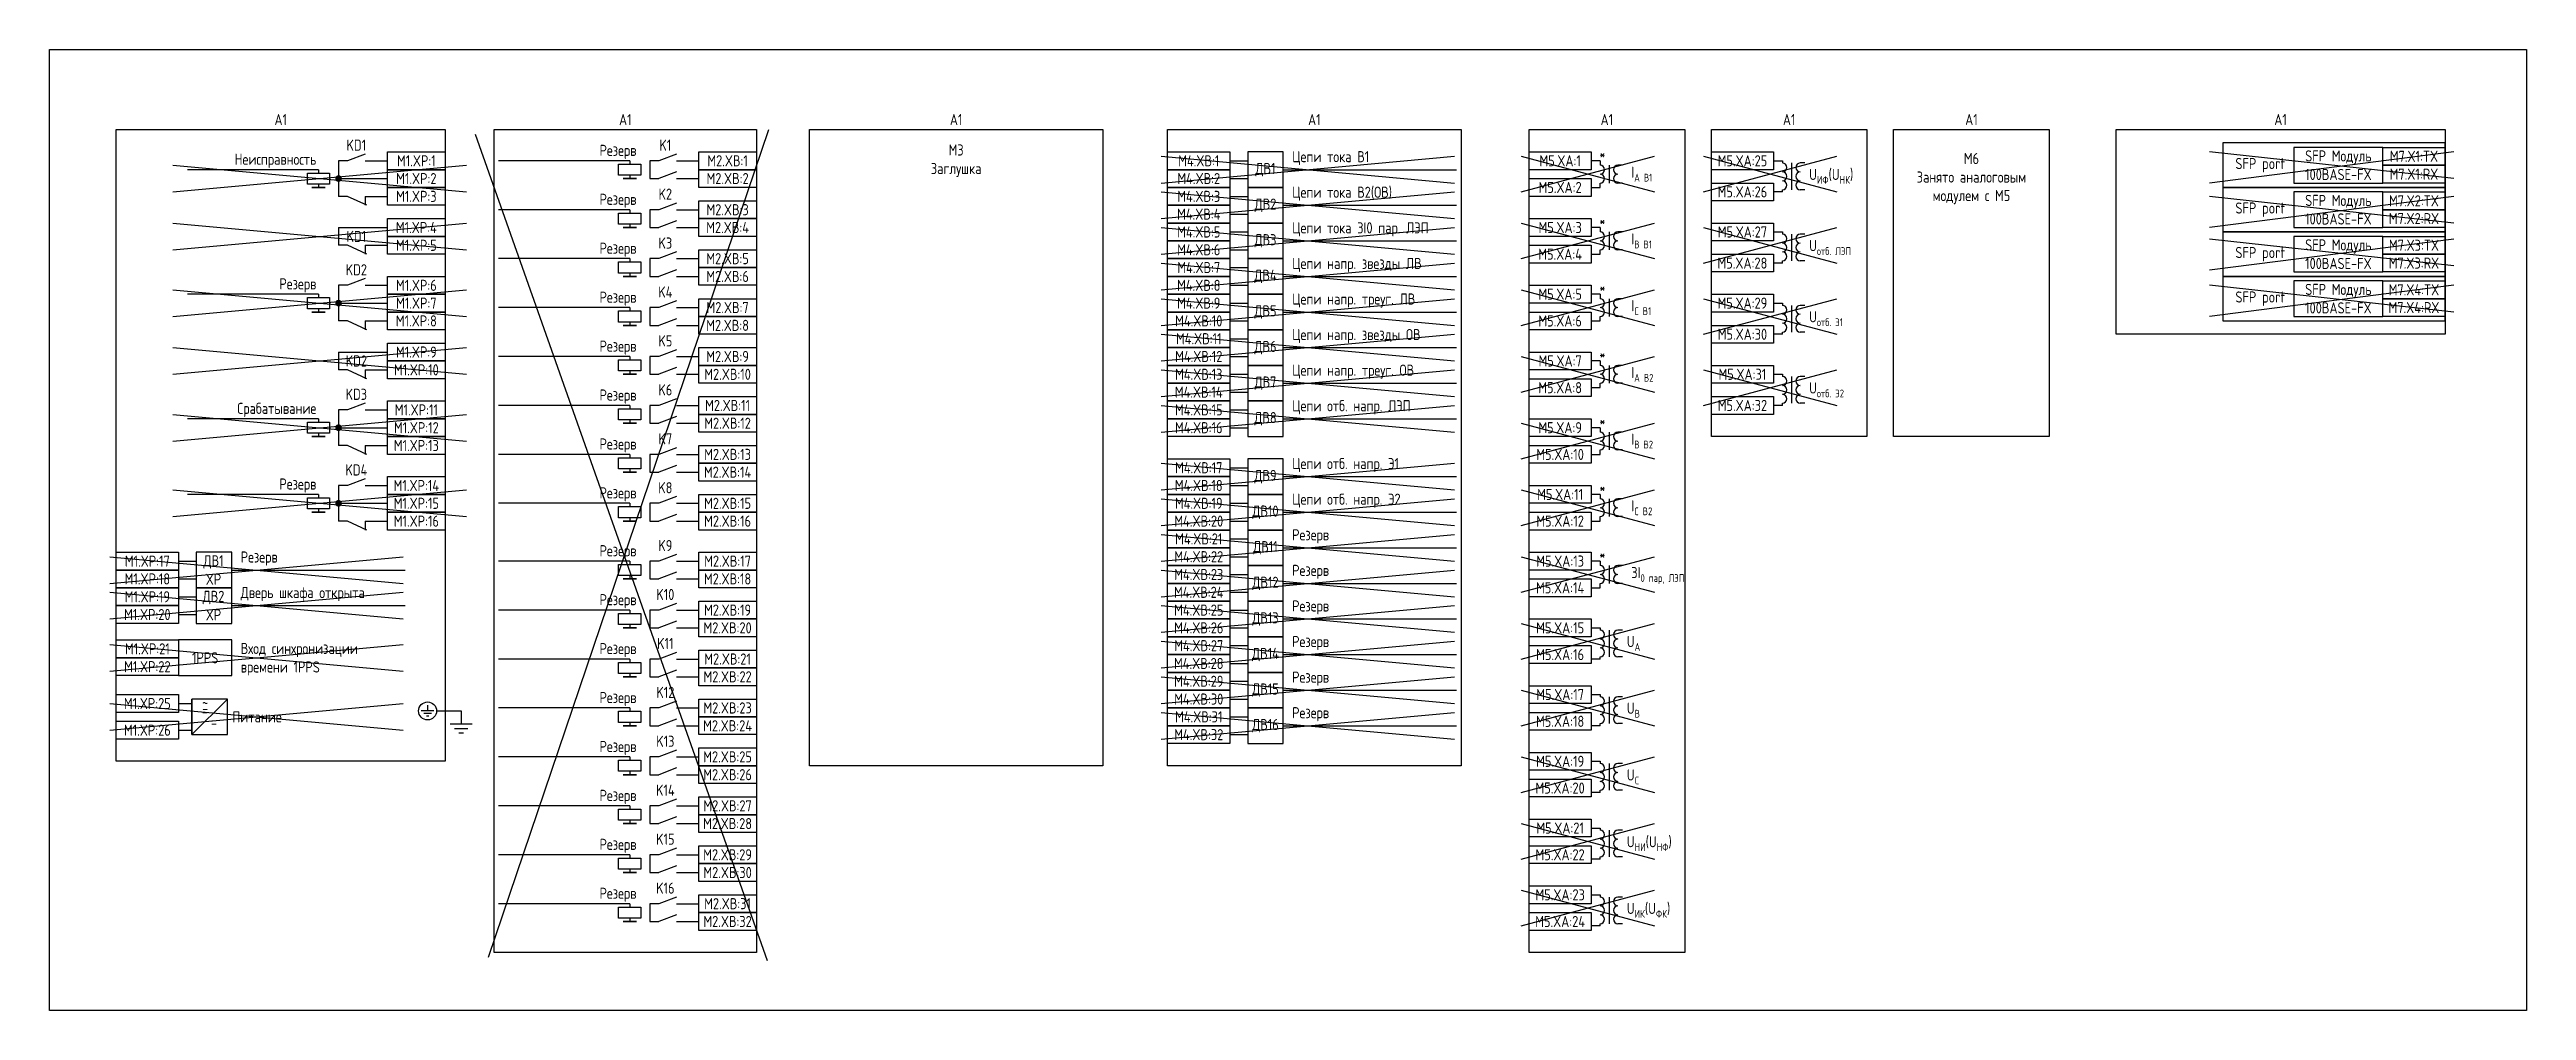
# Model space of a CAD drawing. Header units: millimetres. Extents: x -840 to 1557, y 0 to 584.
# Drawn here: x 19 to 576, y 368 to 584 of the extents above; entities that cross this region are included whole.
import ezdxf

# ---------------------------------------------------------------- set-up
doc = ezdxf.new("R2010")
doc.units = ezdxf.units.MM
doc.styles.add('Gost_type_A', font='GOST_A.TTF')

msp = doc.modelspace()

# ---------------------------------------------------------------- texts
at = {"char_height": 2.5, "style": 'Gost_type_A'}
for s, insert, width, attachment_point, line_spacing_factor in [('A1', (71.25, 567), 74.0002, 8, 0.9), ('A1', (148.75, 567), 59, 8, 0.9), ('A1', (223.15, 567), 66, 8, 0.9), ('A1', (303.72, 567), 66, 8, 0.9), ('A1', (369.5, 567), 35, 8, 0.9), ('A1', (410.5, 567), 35, 8, 0.9), ('A1', (451.5, 567), 35, 8, 0.9), ('A1', (521.02, 567), 74.0002, 8, 0.9), ('Неисправность', (79.25, 559), 37, 6, 0.8), ('Резерв', (79.25, 531), 37, 6, 0.8), ('Срабатывание', (79.25, 503), 37, 6, 0.8), ('Резерв', (79.25, 486), 37, 6, 0.8)]:
    msp.add_mtext(s, dxfattribs=dict(at, insert=insert, width=width, attachment_point=attachment_point, line_spacing_factor=line_spacing_factor))
for s, insert, width, attachment_point in [('KD1', (88.25, 562.5), 8, 5), ('K1', (157.75, 562.5), 5, 5), ('M3\\PЗаглушка', (223.15, 559), 66, 5), ('M1.XP:1', (101.75, 559), 13, 5), ('Резерв', (151.25, 561), 31.0015, 6), ('M2.XВ:1', (171.75, 559), 13, 5), ('M4.XВ:1', (277.72, 559), 14, 5), ('ДВ1', (292.72, 557), 7.9998, 5), ('Цепи тока В1', (298.72, 558), 27.8465, 7), ('M5.XA:1', (359, 559), 14, 5), ('*', (368.5, 560.5), 3, 5), ('\\A1;I{\\H0.7x;\\S^ A В1;}', (375, 556), 8, 4), ('M5.XA:25', (400, 559), 14, 5), ('\\A1;U{\\H0.7x;\\S^ ИФ;\\H1.42857x;(U\\H0.7x;\\S^ НК;\\H1.42857x;)}', (415, 555.5), 12, 4), ('M6\\PЗанято аналоговым модулем с М5', (451.5, 555), 35, 5), ('SFP port', (522.02, 558), 20, 6), ('SFP Mодуль 100BASE-FX', (534.02, 558), 19.9998, 5), ('M7.X1:RX', (551.02, 556), 14, 5), ('M7.X1:TX', (551.02, 560), 14, 5), ('M1.XP:3', (101.75, 551), 13, 5), ('M1.XP:2', (101.75, 555), 13, 5), ('Резерв', (151.25, 550), 31.0015, 6), ('K2', (157.75, 551.5), 5, 5), ('M2.XВ:2', (171.75, 555), 13, 5), ('M4.XВ:3', (277.72, 551), 14, 5), ('M4.XВ:2', (277.72, 555), 14, 5), ('Цепи тока В2(ОВ)', (298.72, 550), 27.8465, 7), ('M5.XA:2', (358.99, 553), 14.018, 5), ('M5.XA:26', (399.99, 552), 14.018, 5), ('M2.XВ:3', (171.75, 548), 13, 5), ('M4.XВ:4', (277.72, 547), 14, 5), ('ДВ2', (292.72, 549), 7.9998, 5), ('SFP port', (522.02, 548), 20, 6), ('SFP Mодуль 100BASE-FX', (534.02, 548), 19.9998, 5), ('M7.X2:RX', (551.02, 546), 14, 5), ('M7.X2:TX', (551.02, 550), 14, 5), ('KD1', (88.25, 542), 8, 5), ('M1.XP:4', (101.75, 544), 13, 5), ('M1.XP:5', (101.75, 540), 13, 5), ('Резерв', (151.25, 539), 31.0015, 6), ('K3', (157.75, 540.5), 5, 5), ('M2.XВ:4', (171.75, 544), 13, 5), ('M4.XВ:5', (277.72, 543), 14, 5), ('ДВ3', (292.72, 541), 7.9998, 5), ('Цепи тока 3I0 пар. ЛЭП', (298.72, 542), 31.722, 7), ('M5.XA:3', (359, 544), 14, 5), ('*', (368.5, 545.5), 3, 5), ('\\A1;I{\\H0.7x;\\S^ В B1;}', (375, 541), 8, 4), ('M5.XA:27', (399.99, 543), 14.018, 5), ('\\A1;U{\\H0.7x;\\S^ отб. ЛЭП;}', (415, 539.5), 12, 4), ('SFP Mодуль 100BASE-FX', (534.02, 538), 19.9998, 5), ('M7.X3:TX', (551.02, 540), 14, 5), ('KD2', (88.25, 534.5), 8, 5), ('M2.XВ:5', (171.75, 537), 13, 5), ('M4.XВ:6', (277.72, 539), 14, 5), ('M4.XВ:7', (277.72, 535), 14, 5), ('Цепи напр. звезды ЛВ', (298.72, 534), 27.8465, 7), ('M5.XA:4', (358.99, 537.99), 14.018, 5), ('M5.XA:28', (399.99, 536), 14.018, 5), ('SFP port', (522.02, 538), 20, 6), ('M7.X3:RX', (551.02, 536), 14, 5), ('M1.XP:6', (101.75, 531), 13, 5), ('Резерв', (151.25, 528), 31.0015, 6), ('K4', (157.75, 529.5), 5, 5), ('M2.XВ:6', (171.75, 533), 13, 5), ('M4.XВ:8', (277.72, 531), 14, 5), ('ДВ4', (292.72, 533), 7.9998, 5), ('M5.XA:5', (359, 529), 14, 5), ('*', (368.5, 530.5), 3, 5), ('SFP port', (522.02, 528), 20, 6), ('SFP Mодуль 100BASE-FX', (534.02, 528), 19.9998, 5), ('M7.X4:TX', (551.02, 530), 14, 5), ('M1.XP:8', (101.75, 523), 13, 5), ('M1.XP:7', (101.75, 527), 13, 5), ('M2.XВ:7', (171.75, 526), 13, 5), ('M4.XВ:10', (277.72, 523), 14, 5), ('M4.XВ:9', (277.72, 527), 14, 5), ('ДВ5', (292.72, 525), 7.9998, 5), ('Цепи напр. треуг. ЛВ', (298.72, 526), 27.8465, 7), ('M5.XA:6', (358.99, 522.99), 14.018, 5), ('\\A1;I{\\H0.7x;\\S^ C B1;}', (375, 526), 8, 4), ('M5.XA:29', (399.99, 527), 14.018, 5), ('\\A1;U{\\H0.7x;\\S^ отб. Э1;}', (415, 523.5), 12, 4), ('M7.X4:RX', (551.02, 526), 14, 5), ('Резерв', (151.25, 517), 31.0015, 6), ('K5', (157.75, 518.5), 5, 5), ('M2.XВ:8', (171.75, 522), 13, 5), ('M4.XВ:11', (277.72, 519), 14, 5), ('ДВ6', (292.72, 517), 7.9998, 5), ('Цепи напр. звезды ОВ', (298.72, 518), 27.8465, 7), ('M5.XA:30', (399.99, 520), 14.018, 5), ('KD2', (88.25, 514), 8, 5), ('M1.XP:10', (101.75, 512), 13, 5), ('M1.XP:9', (101.75, 516), 13, 5), ('M2.XВ:9', (171.75, 515), 13, 5), ('M4.XВ:12', (277.72, 515), 14, 5), ('Цепи напр. треуг. ОВ', (298.72, 510), 27.8465, 7), ('M5.XA:7', (359, 514), 14, 5), ('*', (368.5, 515.5), 3, 5), ('\\A1;I{\\H0.7x;\\S^ A B2;}', (375, 511), 8, 4), ('KD3', (88.25, 506.5), 8, 5), ('Резерв', (151.25, 506), 31.0015, 6), ('K6', (157.75, 507.5), 5, 5), ('M2.XВ:10', (171.75, 511), 13, 5), ('M4.XВ:14', (277.72, 507), 14, 5), ('M4.XВ:13', (277.72, 511), 14, 5), ('ДВ7', (292.72, 509), 7.9998, 5), ('M5.XA:8', (358.99, 507.99), 14.018, 5), ('M5.XA:31', (399.99, 511), 14.018, 5), ('\\A1;U{\\H0.7x;\\S^ отб. Э2;}', (415, 507.5), 12, 4), ('M1.XP:11', (101.75, 503), 13, 5), ('M2.XВ:11', (171.75, 504), 13, 5), ('M4.XВ:15', (277.72, 503), 14, 5), ('ДВ8', (292.72, 501), 7.9998, 5), ('Цепи отб. напр. ЛЭП', (298.72, 502), 27.8465, 7), ('M5.XA:32', (399.99, 504), 14.018, 5), ('M1.XP:13', (101.75, 495), 13, 5), ('M1.XP:12', (101.75, 499), 13, 5), ('Резерв', (151.25, 495), 31.0015, 6), ('K7', (157.75, 496.5), 5, 5), ('M2.XВ:12', (171.75, 500), 13, 5), ('M4.XВ:16', (277.72, 499), 14, 5), ('M5.XA:9', (359, 499), 14, 5), ('*', (368.5, 500.5), 3, 5), ('\\A1;I{\\H0.7x;\\S^ В B2;}', (375, 496), 8, 4), ('KD4', (88.25, 489.5), 8, 5), ('M2.XВ:14', (171.75, 489), 13, 5), ('M2.XВ:13', (171.75, 493), 13, 5), ('M4.XВ:17', (277.72, 490), 14, 5), ('Цепи отб. напр. Э1', (298.72, 489), 27.8465, 7), ('M5.XA:10', (358.99, 492.99), 14.018, 5), ('M1.XP:14', (101.75, 486), 13, 5), ('Резерв', (151.25, 484), 31.0015, 6), ('K8', (157.75, 485.5), 5, 5), ('M4.XВ:18', (277.72, 486), 14, 5), ('ДВ9', (292.72, 488), 7.9998, 5), ('M5.XA:11', (359, 484), 14, 5), ('*', (368.5, 485.5), 3, 5), ('M1.XP:15', (101.75, 482), 13, 5), ('M1.XP:16', (101.75, 478), 13, 5), ('M2.XВ:15', (171.75, 482), 13, 5), ('M2.XВ:16', (171.75, 478), 13, 5), ('M4.XВ:20', (277.72, 478), 14, 5), ('M4.XВ:19', (277.72, 482), 14, 5), ('ДВ10', (292.72, 480), 7.9998, 5), ('Цепи отб. напр. Э2', (298.72, 481), 27.8465, 7), ('M5.XA:12', (358.99, 478), 14.018, 5), ('\\A1;I{\\H0.7x;\\S^ C B2;}', (375, 481), 8, 4), ('K9', (157.75, 472.5), 5, 5), ('M4.XВ:21', (277.72, 474), 14, 5), ('Резерв', (298.72, 473), 27.8465, 7), ('M1.XP:17', (41.25, 469), 14, 5), ('ДВ1 XP', (56.13, 467), 7.7588, 5), ('Резерв', (62.25, 468), 37, 7), ('Резерв', (151.25, 471), 31.0015, 6), ('M2.XВ:17', (171.75, 469), 13, 5), ('M4.XВ:22', (277.72, 470), 14, 5), ('ДВ11', (292.72, 472), 7.9998, 5), ('Резерв', (298.72, 465), 27.8465, 7), ('M5.XA:13', (359, 469.01), 14, 5), ('*', (368.5, 470.5), 3, 5), ('M1.XP:18', (41.25, 465), 14, 5), ('Дверь шкафа открыта', (62.25, 460), 37, 7), ('K10', (157.75, 461.5), 5, 5), ('M2.XВ:18', (171.75, 465), 13, 5), ('M4.XВ:24', (277.72, 462), 14, 5), ('M4.XВ:23', (277.72, 466), 14, 5), ('ДВ12', (292.72, 464), 7.9998, 5), ('M5.XA:14', (358.99, 463), 14.018, 5), ('\\A1;3I{\\H0.7x;\\S^ 0 пар, ЛЭП;}', (375, 466), 8, 4), ('M1.XP:20', (41.25, 457), 14, 5), ('M1.XP:19', (41.25, 461), 14, 5), ('ДВ2 XP', (56.13, 459), 7.7588, 5), ('Резерв', (151.25, 460), 31.0015, 6), ('M2.XВ:19', (171.75, 458), 13, 5), ('M4.XВ:25', (277.72, 458), 14, 5), ('ДВ13', (292.72, 456), 7.9998, 5), ('Резерв', (298.72, 457), 27.8465, 7), ('K11', (157.75, 450.5), 5, 5), ('M2.XВ:20', (171.75, 454), 13, 5), ('M4.XВ:26', (277.72, 454), 14, 5), ('M4.XВ:27', (277.72, 450), 14, 5), ('Резерв', (298.72, 449), 27.8465, 7), ('M5.XA:15', (359, 454), 14, 5), ('\\A1;U{\\H0.7x;\\S^ A;}', (374, 450.5), 12, 4), ('M1.XP:22', (41.25, 445.28), 14, 5), ('M1.XP:21', (41.25, 449.28), 14, 5), ('1PPS', (54.25, 447.28), 12, 5), ('Вход синхронизации\\Pвремени 1PPS', (62.25, 443.28), 35.9749, 7), ('Резерв', (151.25, 449), 31.0015, 6), ('M2.XВ:21', (171.75, 447), 13, 5), ('M4.XВ:28', (277.72, 446), 14, 5), ('ДВ14', (292.72, 448), 7.9998, 5), ('M5.XA:16', (358.99, 447.99), 14.018, 5), ('K12', (157.75, 439.5), 5, 5), ('M2.XВ:22', (171.75, 443), 13, 5), ('M4.XВ:29', (277.72, 442), 14, 5), ('ДВ15', (292.72, 440), 7.9998, 5), ('Резерв', (298.72, 441), 27.8465, 7), ('M5.XA:17', (359, 439), 14, 5), ('M1.XP:25', (41.25, 437), 13.9956, 5), ('~', (54.25, 437.03), 2.7, 5), ('=', (54.25, 435.53), 6, 5), ('Питание', (65.92, 433.99), 11.3452, 5), ('Резерв', (151.25, 438), 31.0015, 6), ('M2.XВ:23', (171.75, 436), 13, 5), ('M4.XВ:30', (277.72, 438), 14, 5), ('M4.XВ:31', (277.72, 434), 14, 5), ('Резерв', (298.72, 433), 27.8465, 7), ('\\A1;U{\\H0.7x;\\S^ B;}', (374, 435.5), 12, 4), ('M1.XP:26', (41.25, 431), 13.9956, 5), ('=', (56.25, 433), 6, 5), ('K13', (157.75, 428.5), 5, 5), ('M2.XВ:24', (171.75, 432), 13, 5), ('M4.XВ:32', (277.72, 430), 14, 5), ('ДВ16', (292.72, 432), 7.9998, 5), ('M5.XA:18', (358.99, 432.99), 14.018, 5), ('Резерв', (151.25, 427), 31.0015, 6), ('M2.XВ:25', (171.75, 425), 13, 5), ('M5.XA:19', (359, 424), 14, 5), ('K14', (157.75, 417.5), 5, 5), ('M2.XВ:26', (171.75, 421), 13, 5), ('M5.XA:20', (358.99, 417.99), 14.018, 5), ('\\A1;U{\\H0.7x;\\S^ C;}', (374, 420.5), 12, 4), ('Резерв', (151.25, 416), 31.0015, 6), ('M2.XВ:27', (171.75, 414), 13, 5), ('K15', (157.75, 406.5), 5, 5), ('M2.XВ:28', (171.75, 410), 13, 5), ('M5.XA:21', (359, 409), 14, 5), ('\\A1;U{\\H0.7x;\\S^ НИ;}(U{\\H0.7x;\\S^ НФ;})', (374, 405.5), 12, 4), ('Резерв', (151.25, 405), 31.0015, 6), ('M2.XВ:29', (171.75, 403), 13, 5), ('M5.XA:22', (358.99, 403), 14.018, 5), ('Резерв', (151.25, 394), 31.0015, 6), ('K16', (157.75, 395.5), 5, 5), ('M2.XВ:30', (171.75, 399), 13, 5), ('M2.XВ:31', (171.75, 392), 13, 5), ('M5.XA:23', (359, 394), 14, 5), ('\\A1;U{\\H0.7x;\\S^ ИК;\\H1.42857x;(U\\H0.7x;\\S^ ФК;\\H1.42857x;)}', (374, 390.5), 12, 4), ('M2.XВ:32', (171.75, 388), 13, 5), ('M5.XA:24', (358.99, 387.99), 14.018, 5)]:
    msp.add_mtext(s, dxfattribs=dict(at, insert=insert, width=width, attachment_point=attachment_point))

# ---------------------------------------------------------------- blocks, each defined once
blk = doc.blocks.new('POINT')
at = {"const_width": 0.75}
blk.add_lwpolyline([(-0.375, 0, 1), (0.375, 0, 1)], format="xyb", close=True, dxfattribs=at)

# ---------------------------------------------------------------- linework, layer by layer
at = {"color": 114, "true_color": 0x139b48}
for p, q in [((115, 565), (180.68, 379.24)), ((118, 380), (181, 566)), ((47, 545), (113, 539)), ((47, 539), (113, 545)), ((47, 530), (113, 524)), ((47, 524), (113, 530)), ((47, 517), (113, 511)), ((47, 511), (113, 517)), ((269.25, 475), (335.25, 469)), ((269.25, 469), (335.25, 475)), ((32.78, 470), (98.78, 464)), ((32.78, 464), (98.78, 470)), ((269.25, 467), (335.25, 461)), ((269.25, 461), (335.25, 467)), ((269.25, 459), (335.25, 453)), ((269.25, 453), (335.25, 459)), ((32.78, 450.28), (98.78, 444.28)), ((32.78, 444.28), (98.78, 450.28)), ((269.25, 451), (335.25, 445)), ((269.25, 445), (335.25, 451)), ((269.25, 443), (335.25, 437)), ((269.25, 437), (335.25, 443)), ((269.25, 435), (335.25, 429)), ((269.25, 429), (335.25, 435))]:
    msp.add_line(p, q, dxfattribs=at)
at = {"color": 6}
for p, q in [((47, 558), (113, 552)), ((47, 552), (113, 558)), ((269.25, 560), (335.25, 554)), ((269.25, 554), (335.25, 560)), ((350.25, 560), (380.25, 552)), ((350.25, 552), (380.25, 560)), ((391.25, 560), (421.25, 552)), ((391.25, 552), (421.25, 560)), ((560, 561), (505, 554)), ((560, 555), (505, 561)), ((269.25, 552), (335.25, 546)), ((269.25, 546), (335.25, 552)), ((560, 551), (505, 544)), ((560, 545), (505, 551)), ((269.25, 544), (335.25, 538)), ((269.25, 538), (335.25, 544)), ((350.25, 545), (380.25, 537)), ((350.25, 537), (380.25, 545)), ((391.25, 544), (421.25, 536)), ((391.25, 536), (421.25, 544)), ((560, 541.38), (505, 534.38)), ((560, 535.38), (505, 541.38)), ((269.25, 536), (335.25, 530)), ((269.25, 530), (335.25, 536)), ((350.25, 530), (380.25, 522)), ((350.25, 522), (380.25, 530)), ((560, 531), (505, 524)), ((560, 525), (505, 531)), ((269.25, 528), (335.25, 522)), ((269.25, 522), (335.25, 528)), ((391.25, 528), (421.25, 520)), ((391.25, 520), (421.25, 528)), ((269.25, 520), (335.25, 514)), ((269.25, 514), (335.25, 520)), ((350.25, 515), (380.25, 507)), ((350.25, 507), (380.25, 515)), ((269.25, 512), (335.25, 506)), ((269.25, 506), (335.25, 512)), ((391.25, 512), (421.25, 504)), ((391.25, 504), (421.25, 512)), ((47, 502), (113, 496)), ((47, 496), (113, 502)), ((269.25, 504), (335.25, 498)), ((269.25, 498), (335.25, 504)), ((350.25, 500), (380.25, 492)), ((350.25, 492), (380.25, 500)), ((269.25, 491), (335.25, 485)), ((269.25, 485), (335.25, 491)), ((47, 485), (113, 479)), ((47, 479), (113, 485)), ((350.25, 485), (380.25, 477)), ((350.25, 477), (380.25, 485)), ((269.25, 483), (335.25, 477)), ((269.25, 477), (335.25, 483)), ((350.25, 470), (380.25, 462)), ((350.25, 462), (380.25, 470)), ((32.78, 462), (98.78, 456)), ((32.78, 456), (98.78, 462)), ((350.25, 455), (380.25, 447)), ((350.25, 447), (380.25, 455)), ((32.78, 437), (98.78, 431)), ((32.78, 431), (98.78, 437)), ((350.25, 440), (380.25, 432)), ((350.25, 432), (380.25, 440)), ((350.25, 425), (380.25, 417)), ((350.25, 417), (380.25, 425)), ((350.25, 410), (380.25, 402)), ((350.25, 402), (380.25, 410)), ((350.25, 395), (380.25, 387)), ((350.25, 387), (380.25, 395))]:
    msp.add_line(p, q, dxfattribs=at)
at = {"ltscale": 1.08}
for p, q in [((86.25, 559), (84.25, 559)), ((84.25, 559), (84.25, 551)), ((90.25, 559), (95.25, 559)), ((156.25, 559), (154.25, 559)), ((154.25, 559), (154.25, 555)), ((160.25, 559), (165.25, 559)), ((84.25, 555), (95.25, 555)), ((154.25, 555), (156.25, 555)), ((160.25, 555), (165.25, 555)), ((86.25, 551), (84.25, 551)), ((90.25, 551), (95.25, 551)), ((156.25, 548), (154.25, 548)), ((154.25, 548), (154.25, 544)), ((160.25, 548), (165.25, 548)), ((84.25, 544), (95.25, 544)), ((154.25, 544), (156.25, 544)), ((160.25, 544), (165.25, 544)), ((86.25, 540), (84.25, 540)), ((90.25, 540), (95.25, 540)), ((156.25, 537), (154.25, 537)), ((154.25, 537), (154.25, 533)), ((160.25, 537), (165.25, 537)), ((86.25, 531), (84.25, 531)), ((84.25, 531), (84.25, 523)), ((90.25, 531), (95.25, 531)), ((154.25, 533), (156.25, 533)), ((160.25, 533), (165.25, 533)), ((84.25, 527), (95.25, 527)), ((156.25, 526), (154.25, 526)), ((154.25, 526), (154.25, 522)), ((160.25, 526), (165.25, 526)), ((86.25, 523), (84.25, 523)), ((90.25, 523), (95.25, 523)), ((154.25, 522), (156.25, 522)), ((160.25, 522), (165.25, 522)), ((84.25, 516), (95.25, 516)), ((156.25, 515), (154.25, 515)), ((154.25, 515), (154.25, 511)), ((160.25, 515), (165.25, 515)), ((86.25, 512), (84.25, 512)), ((90.25, 512), (95.25, 512)), ((154.25, 511), (156.25, 511)), ((160.25, 511), (165.25, 511)), ((86.25, 503), (84.25, 503)), ((84.25, 503), (84.25, 495)), ((90.25, 503), (95.25, 503)), ((156.25, 504), (154.25, 504)), ((154.25, 504), (154.25, 500)), ((160.25, 504), (165.25, 504)), ((84.25, 499), (95.25, 499)), ((154.25, 500), (156.25, 500)), ((160.25, 500), (165.25, 500)), ((86.25, 495), (84.25, 495)), ((90.25, 495), (95.25, 495)), ((156.25, 493), (154.25, 493)), ((154.25, 493), (154.25, 489)), ((160.25, 493), (165.25, 493)), ((86.25, 486), (84.25, 486)), ((84.25, 486), (84.25, 478)), ((90.25, 486), (95.25, 486)), ((154.25, 489), (156.25, 489)), ((160.25, 489), (165.25, 489)), ((84.25, 482), (95.25, 482)), ((156.25, 482), (154.25, 482)), ((154.25, 482), (154.25, 478)), ((160.25, 482), (165.25, 482)), ((86.25, 478), (84.25, 478)), ((90.25, 478), (95.25, 478)), ((154.25, 478), (156.25, 478)), ((160.25, 478), (165.25, 478)), ((156.25, 469), (154.25, 469)), ((154.25, 469), (154.25, 465)), ((160.25, 469), (165.25, 469)), ((154.25, 465), (156.25, 465)), ((160.25, 465), (165.25, 465)), ((156.25, 458), (154.25, 458)), ((154.25, 458), (154.25, 454)), ((160.25, 458), (165.25, 458)), ((154.25, 454), (156.25, 454)), ((160.25, 454), (165.25, 454)), ((156.25, 447), (154.25, 447)), ((154.25, 447), (154.25, 443)), ((160.25, 447), (165.25, 447)), ((154.25, 443), (156.25, 443)), ((160.25, 443), (165.25, 443)), ((156.25, 436), (154.25, 436)), ((154.25, 436), (154.25, 432)), ((160.25, 436), (165.25, 436)), ((154.25, 432), (156.25, 432)), ((160.25, 432), (165.25, 432)), ((156.25, 425), (154.25, 425)), ((154.25, 425), (154.25, 421)), ((160.25, 425), (165.25, 425)), ((154.25, 421), (156.25, 421)), ((160.25, 421), (165.25, 421)), ((156.25, 414), (154.25, 414)), ((154.25, 414), (154.25, 410)), ((160.25, 414), (165.25, 414)), ((154.25, 410), (156.25, 410)), ((160.25, 410), (165.25, 410)), ((156.25, 403), (154.25, 403)), ((154.25, 403), (154.25, 399)), ((160.25, 403), (165.25, 403)), ((154.25, 399), (156.25, 399)), ((160.25, 399), (165.25, 399)), ((156.25, 392), (154.25, 392)), ((154.25, 392), (154.25, 388)), ((160.25, 392), (165.25, 392)), ((154.25, 388), (156.25, 388)), ((160.25, 388), (165.25, 388))]:
    msp.add_line(p, q, dxfattribs=at)
at = {"ltscale": 4.32}
for p, q in [((90.25, 560.5), (86.25, 559)), ((160.25, 560.5), (156.25, 559)), ((160.25, 556.5), (156.25, 555)), ((90.64, 549), (86.25, 551)), ((160.25, 549.5), (156.25, 548)), ((160.25, 545.5), (156.25, 544)), ((90.64, 538), (86.25, 540)), ((160.25, 538.5), (156.25, 537)), ((90.25, 532.5), (86.25, 531)), ((160.25, 534.5), (156.25, 533)), ((160.25, 527.5), (156.25, 526)), ((90.64, 521), (86.25, 523)), ((160.25, 523.5), (156.25, 522)), ((160.25, 516.5), (156.25, 515)), ((90.64, 510), (86.25, 512)), ((160.25, 512.5), (156.25, 511)), ((90.25, 504.5), (86.25, 503)), ((160.25, 505.5), (156.25, 504)), ((160.25, 501.5), (156.25, 500)), ((90.64, 493), (86.25, 495)), ((160.25, 494.5), (156.25, 493)), ((160.25, 490.5), (156.25, 489)), ((90.25, 487.5), (86.25, 486)), ((160.25, 483.5), (156.25, 482)), ((160.25, 479.5), (156.25, 478)), ((90.64, 476), (86.25, 478)), ((160.25, 470.5), (156.25, 469)), ((160.25, 466.5), (156.25, 465)), ((160.25, 459.5), (156.25, 458)), ((160.25, 455.5), (156.25, 454)), ((160.25, 448.5), (156.25, 447)), ((160.25, 444.5), (156.25, 443)), ((105.7, 435.32), (102.86, 435.32)), ((105.14, 434.75), (103.43, 434.75)), ((104.28, 436.6), (104.28, 435.32)), ((111.82, 435.32), (111.82, 432.32)), ((160.25, 437.5), (156.25, 436)), ((104.57, 434.18), (104, 434.18)), ((114.32, 432.32), (109.32, 432.32)), ((113.32, 431.32), (110.32, 431.32)), ((112.32, 430.32), (111.32, 430.32)), ((160.25, 433.5), (156.25, 432)), ((160.25, 426.5), (156.25, 425)), ((160.25, 422.5), (156.25, 421)), ((160.25, 415.5), (156.25, 414)), ((160.25, 411.5), (156.25, 410)), ((160.25, 404.5), (156.25, 403)), ((160.25, 400.5), (156.25, 399)), ((160.25, 393.5), (156.25, 392)), ((160.25, 389.5), (156.25, 388))]:
    msp.add_line(p, q, dxfattribs=at)
for p, q in [((149.75, 559), (120.25, 559)), ((149.75, 559), (149.75, 558.25)), ((284.72, 559), (288.72, 559)), ((368, 559), (366, 559)), ((79.75, 557), (50.25, 557)), ((79.75, 557), (79.75, 556.25)), ((79.75, 553.75), (79.75, 553)), ((149.75, 555.75), (149.75, 555)), ((284.72, 555), (288.72, 555)), ((296.72, 557), (335.72, 557)), ((366, 553), (368, 553)), ((90.25, 551), (90.25, 549)), ((149.75, 548), (120.25, 548)), ((149.75, 548), (149.75, 547.25)), ((284.72, 551), (288.72, 551)), ((284.72, 547), (288.72, 547)), ((296.72, 549), (335.72, 549)), ((84.25, 544), (84.25, 540)), ((149.75, 544.75), (149.75, 544)), ((284.72, 543), (288.72, 543)), ((296.72, 541), (335.72, 541)), ((368, 544), (366, 544)), ((90.25, 540), (90.25, 538)), ((149.75, 537), (120.25, 537)), ((149.75, 537), (149.75, 536.25)), ((284.72, 539), (288.72, 539)), ((284.72, 535), (288.72, 535)), ((366, 538), (368, 538)), ((149.75, 533.75), (149.75, 533)), ((284.72, 531), (288.72, 531)), ((296.72, 533), (335.72, 533)), ((79.75, 529), (50.25, 529)), ((79.75, 529), (79.75, 528.25)), ((79.75, 525.75), (79.75, 525)), ((149.75, 526), (120.25, 526)), ((149.75, 526), (149.75, 525.25)), ((284.72, 527), (288.72, 527)), ((296.72, 525), (335.72, 525)), ((368, 529), (366, 529)), ((90.25, 523), (90.25, 521)), ((149.75, 522.75), (149.75, 522)), ((284.72, 523), (288.72, 523)), ((284.72, 519), (288.72, 519)), ((366, 523), (368, 523)), ((84.25, 516), (84.25, 512)), ((149.75, 515), (120.25, 515)), ((149.75, 515), (149.75, 514.25)), ((284.72, 515), (288.72, 515)), ((296.72, 517), (335.72, 517)), ((368, 514), (366, 514)), ((90.25, 512), (90.25, 510)), ((149.75, 511.75), (149.75, 511)), ((284.72, 511), (288.72, 511)), ((284.72, 507), (288.72, 507)), ((296.72, 509), (335.72, 509)), ((366, 508), (368, 508)), ((149.75, 504), (120.25, 504)), ((149.75, 504), (149.75, 503.25)), ((284.72, 503), (288.72, 503)), ((79.75, 501), (50.25, 501)), ((79.75, 501), (79.75, 500.25)), ((79.75, 497.75), (79.75, 497)), ((149.75, 500.75), (149.75, 500)), ((284.72, 499), (288.72, 499)), ((296.72, 501), (335.72, 501)), ((368, 499), (366, 499)), ((90.25, 495), (90.25, 493)), ((149.75, 493), (120.25, 493)), ((149.75, 493), (149.75, 492.25)), ((366, 493), (368, 493)), ((149.75, 489.75), (149.75, 489)), ((284.72, 490), (288.72, 490)), ((284.72, 486), (288.72, 486)), ((296.72, 488), (335.72, 488)), ((79.75, 484), (50.25, 484)), ((79.75, 484), (79.75, 483.25)), ((79.75, 480.75), (79.75, 480)), ((149.75, 482), (120.25, 482)), ((149.75, 482), (149.75, 481.25)), ((284.72, 482), (288.72, 482)), ((296.72, 480), (335.72, 480)), ((368, 484), (366, 484)), ((90.25, 478), (90.25, 476)), ((149.75, 478.75), (149.75, 478)), ((284.72, 478), (288.72, 478)), ((284.72, 474), (288.72, 474)), ((366, 478), (368, 478)), ((48.25, 469), (52.25, 469)), ((149.75, 469), (120.25, 469)), ((149.75, 469), (149.75, 468.25)), ((284.72, 470), (288.72, 470)), ((296.72, 472), (335.72, 472)), ((368, 469), (366, 469)), ((48.25, 465), (52.25, 465)), ((60.25, 467), (99.25, 467)), ((149.75, 465.75), (149.75, 465)), ((284.72, 466), (288.72, 466)), ((296.72, 464), (335.72, 464)), ((366, 463), (368, 463)), ((48.25, 461), (52.25, 461)), ((48.25, 457), (52.25, 457)), ((60.25, 459), (99.25, 459)), ((149.75, 458), (120.25, 458)), ((149.75, 458), (149.75, 457.25)), ((284.72, 462), (288.72, 462)), ((284.72, 458), (288.72, 458)), ((149.75, 454.75), (149.75, 454)), ((284.72, 454), (288.72, 454)), ((296.72, 456), (335.72, 456)), ((149.75, 447), (120.25, 447)), ((149.75, 447), (149.75, 446.25)), ((284.72, 450), (288.72, 450)), ((284.72, 446), (288.72, 446)), ((296.72, 448), (335.72, 448)), ((149.75, 443.75), (149.75, 443)), ((284.72, 442), (288.72, 442)), ((51.25, 430), (51.25, 438)), ((51.25, 430), (59.25, 438)), ((106.3, 435.32), (111.82, 435.32)), ((149.75, 436), (120.25, 436)), ((149.75, 436), (149.75, 435.25)), ((284.72, 438), (288.72, 438)), ((296.72, 440), (335.72, 440)), ((149.75, 432.75), (149.75, 432)), ((284.72, 434), (288.72, 434)), ((284.72, 430), (288.72, 430)), ((296.72, 432), (335.72, 432)), ((149.75, 425), (120.25, 425)), ((149.75, 425), (149.75, 424.25)), ((149.75, 421.75), (149.75, 421)), ((149.75, 414), (120.25, 414)), ((149.75, 414), (149.75, 413.25)), ((149.75, 410.75), (149.75, 410)), ((149.75, 403), (120.25, 403)), ((149.75, 403), (149.75, 402.25)), ((149.75, 399.75), (149.75, 399)), ((149.75, 392), (120.25, 392)), ((149.75, 392), (149.75, 391.25)), ((149.75, 388.75), (149.75, 388))]:
    msp.add_line(p, q)
at = {"ltscale": 4}
for p, q in [((368, 559), (368, 558)), ((368, 558.5), (368, 558)), ((370, 558), (370, 554)), ((370, 558), (370, 554)), ((373, 558), (372, 558)), ((373, 558), (372, 558)), ((407, 559), (409, 559)), ((409, 559), (409, 558.5)), ((409, 559), (409, 558.5)), ((411, 558.5), (411, 554.5)), ((414, 558.5), (413, 558.5)), ((368, 553), (368, 554)), ((373, 554), (372, 554)), ((373, 554), (372, 554)), ((409, 552), (407, 552)), ((409, 552), (409, 552.5)), ((411, 556.5), (411, 552.5)), ((414, 552.5), (413, 552.5)), ((368, 544), (368, 543)), ((368, 543.5), (368, 543)), ((370, 543), (370, 539)), ((370, 543), (370, 539)), ((373, 543), (372, 543)), ((373, 543), (372, 543)), ((407, 543), (409, 543)), ((409, 543), (409, 542.5)), ((409, 543), (409, 542.5)), ((411, 542.5), (411, 538.5)), ((411, 540.5), (411, 536.5)), ((414, 542.5), (413, 542.5)), ((368, 538), (368, 539)), ((373, 539), (372, 539)), ((373, 539), (372, 539)), ((409, 536), (407, 536)), ((409, 536), (409, 536.5)), ((414, 536.5), (413, 536.5)), ((368, 529), (368, 528)), ((368, 528.5), (368, 528)), ((368, 523), (368, 524)), ((370, 528), (370, 524)), ((370, 528), (370, 524)), ((373, 528), (372, 528)), ((373, 528), (372, 528)), ((373, 524), (372, 524)), ((373, 524), (372, 524)), ((407, 527), (409, 527)), ((409, 527), (409, 526.5)), ((409, 527), (409, 526.5)), ((411, 526.5), (411, 522.5)), ((411, 524.5), (411, 520.5)), ((414, 526.5), (413, 526.5)), ((409, 520), (407, 520)), ((409, 520), (409, 520.5)), ((414, 520.5), (413, 520.5)), ((368, 514), (368, 513)), ((368, 513.5), (368, 513)), ((370, 513), (370, 509)), ((370, 513), (370, 509)), ((373, 513), (372, 513)), ((373, 513), (372, 513)), ((368, 508), (368, 509)), ((373, 509), (372, 509)), ((373, 509), (372, 509)), ((407, 511), (409, 511)), ((409, 511), (409, 510.5)), ((409, 511), (409, 510.5)), ((411, 510.5), (411, 506.5)), ((411, 508.5), (411, 504.5)), ((414, 510.5), (413, 510.5)), ((409, 504), (407, 504)), ((409, 504), (409, 504.5)), ((414, 504.5), (413, 504.5)), ((368, 499), (368, 498)), ((368, 498.5), (368, 498)), ((370, 498), (370, 494)), ((370, 498), (370, 494)), ((373, 498), (372, 498)), ((373, 498), (372, 498)), ((368, 493), (368, 494)), ((373, 494), (372, 494)), ((373, 494), (372, 494)), ((368, 484), (368, 483)), ((368, 483.5), (368, 483)), ((370, 483), (370, 479)), ((370, 483), (370, 479)), ((373, 483), (372, 483)), ((373, 483), (372, 483)), ((368, 478), (368, 479)), ((373, 479), (372, 479)), ((373, 479), (372, 479)), ((368, 469), (368, 468)), ((368, 468.5), (368, 468)), ((370, 468), (370, 464)), ((370, 468), (370, 464)), ((373, 468), (372, 468)), ((373, 468), (372, 468)), ((368, 463), (368, 464)), ((373, 464), (372, 464)), ((373, 464), (372, 464)), ((366, 454), (368, 454)), ((368, 454), (368, 453.5)), ((368, 454), (368, 453.5)), ((370, 453.5), (370, 449.5)), ((370, 451.5), (370, 447.5)), ((373, 453.5), (372, 453.5)), ((368, 447), (366, 447)), ((368, 447), (368, 447.5)), ((373, 447.5), (372, 447.5)), ((48.25, 437), (51.25, 437)), ((366, 439), (368, 439)), ((368, 439), (368, 438.5)), ((368, 439), (368, 438.5)), ((370, 438.5), (370, 434.5)), ((370, 436.5), (370, 432.5)), ((373, 438.5), (372, 438.5)), ((48.25, 431), (51.25, 431)), ((368, 432), (366, 432)), ((368, 432), (368, 432.5)), ((373, 432.5), (372, 432.5)), ((366, 424), (368, 424)), ((368, 424), (368, 423.5)), ((368, 424), (368, 423.5)), ((370, 423.5), (370, 419.5)), ((373, 423.5), (372, 423.5)), ((370, 421.5), (370, 417.5)), ((368, 417), (366, 417)), ((368, 417), (368, 417.5)), ((373, 417.5), (372, 417.5)), ((366, 409), (368, 409)), ((368, 409), (368, 408.5)), ((368, 409), (368, 408.5)), ((370, 408.5), (370, 404.5)), ((373, 408.5), (372, 408.5)), ((368, 402), (366, 402)), ((368, 402), (368, 402.5)), ((370, 406.5), (370, 402.5)), ((373, 402.5), (372, 402.5)), ((366, 394), (368, 394)), ((368, 394), (368, 393.5)), ((368, 394), (368, 393.5)), ((370, 393.5), (370, 389.5)), ((370, 391.5), (370, 387.5)), ((373, 393.5), (372, 393.5)), ((368, 387), (366, 387)), ((368, 387), (368, 387.5)), ((373, 387.5), (372, 387.5))]:
    msp.add_line(p, q, dxfattribs=at)
for points in [[(19.25, 584), (576.32, 584), (576.32, 368), (19.25, 368)], [(34.25, 566), (108.25, 566), (108.25, 424), (34.25, 424)], [(119.25, 566), (178.25, 566), (178.25, 381), (119.25, 381)], [(190.15, 566), (256.15, 566), (256.15, 423), (190.15, 423)], [(270.72, 566), (336.72, 566), (336.72, 423), (270.72, 423)], [(352, 566), (387, 566), (387, 381), (352, 381)], [(393, 566), (428, 566), (428, 497), (393, 497)], [(434, 566), (469, 566), (469, 497), (434, 497)], [(484.02, 566), (558.02, 566), (558.02, 520), (484.02, 520)], [(558.02, 563), (508.02, 563), (508.02, 553), (558.02, 553)], [(95.25, 561), (108.25, 561), (108.25, 557), (95.25, 557)], [(152.25, 558.25), (152.25, 555.75), (147.25, 555.75), (147.25, 558.25)], [(165.25, 561), (178.25, 561), (178.25, 557), (165.25, 557)], [(270.72, 561), (284.72, 561), (284.72, 557), (270.72, 557)], [(352, 561), (366, 561), (366, 557), (352, 557)], [(393, 561), (407, 561), (407, 557), (393, 557)], [(544.02, 562), (558.02, 562), (558.02, 558), (544.02, 558)], [(544.02, 558), (558.02, 558), (558.02, 554), (544.02, 554)], [(82.25, 556.25), (82.25, 553.75), (77.25, 553.75), (77.25, 556.25)], [(81.25, 553), (78.25, 553)], [(95.25, 557), (108.25, 557), (108.25, 553), (95.25, 553)], [(95.25, 553), (108.25, 553), (108.25, 549), (95.25, 549)], [(151.25, 555), (148.25, 555)], [(165.25, 557), (178.25, 557), (178.25, 553), (165.25, 553)], [(270.72, 557), (284.72, 557), (284.72, 553), (270.72, 553)], [(270.72, 553), (284.72, 553), (284.72, 549), (270.72, 549)], [(352, 555), (366, 555), (366, 551), (352, 551)], [(393, 554), (407, 554), (407, 550), (393, 550)], [(558.02, 553), (508.02, 553), (508.02, 543), (558.02, 543)], [(544.02, 552), (558.02, 552), (558.02, 548), (544.02, 548)], [(95.25, 546), (108.25, 546), (108.25, 542), (95.25, 542)], [(152.25, 547.25), (152.25, 544.75), (147.25, 544.75), (147.25, 547.25)], [(165.25, 550), (178.25, 550), (178.25, 546), (165.25, 546)], [(165.25, 546), (178.25, 546), (178.25, 542), (165.25, 542)], [(270.72, 549), (284.72, 549), (284.72, 545), (270.72, 545)], [(352, 546), (366, 546), (366, 542), (352, 542)], [(544.02, 548), (558.02, 548), (558.02, 544), (544.02, 544)], [(95.25, 542), (108.25, 542), (108.25, 538), (95.25, 538)], [(151.25, 544), (148.25, 544)], [(270.72, 545), (284.72, 545), (284.72, 541), (270.72, 541)], [(270.72, 541), (284.72, 541), (284.72, 537), (270.72, 537)], [(393, 545), (407, 545), (407, 541), (393, 541)], [(558.02, 543), (508.02, 543), (508.02, 533), (558.02, 533)], [(544.02, 542), (558.02, 542), (558.02, 538), (544.02, 538)], [(152.25, 536.25), (152.25, 533.75), (147.25, 533.75), (147.25, 536.25)], [(165.25, 539), (178.25, 539), (178.25, 535), (165.25, 535)], [(165.25, 535), (178.25, 535), (178.25, 531), (165.25, 531)], [(270.72, 537), (284.72, 537), (284.72, 533), (270.72, 533)], [(352, 540), (366, 540), (366, 536), (352, 536)], [(393, 538), (407, 538), (407, 534), (393, 534)], [(544.02, 538), (558.02, 538), (558.02, 534), (544.02, 534)], [(95.25, 533), (108.25, 533), (108.25, 529), (95.25, 529)], [(151.25, 533), (148.25, 533)], [(270.72, 533), (284.72, 533), (284.72, 529), (270.72, 529)], [(352, 531), (366, 531), (366, 527), (352, 527)], [(558.02, 533), (508.02, 533), (508.02, 523), (558.02, 523)], [(544.02, 532), (558.02, 532), (558.02, 528), (544.02, 528)], [(82.25, 528.25), (82.25, 525.75), (77.25, 525.75), (77.25, 528.25)], [(81.25, 525), (78.25, 525)], [(95.25, 529), (108.25, 529), (108.25, 525), (95.25, 525)], [(95.25, 525), (108.25, 525), (108.25, 521), (95.25, 521)], [(152.25, 525.25), (152.25, 522.75), (147.25, 522.75), (147.25, 525.25)], [(165.25, 528), (178.25, 528), (178.25, 524), (165.25, 524)], [(165.25, 524), (178.25, 524), (178.25, 520), (165.25, 520)], [(270.72, 529), (284.72, 529), (284.72, 525), (270.72, 525)], [(270.72, 525), (284.72, 525), (284.72, 521), (270.72, 521)], [(352, 525), (366, 525), (366, 521), (352, 521)], [(393, 529), (407, 529), (407, 525), (393, 525)], [(544.02, 528), (558.02, 528), (558.02, 524), (544.02, 524)], [(151.25, 522), (148.25, 522)], [(270.72, 521), (284.72, 521), (284.72, 517), (270.72, 517)], [(393, 522), (407, 522), (407, 518), (393, 518)], [(95.25, 518), (108.25, 518), (108.25, 514), (95.25, 514)], [(95.25, 514), (108.25, 514), (108.25, 510), (95.25, 510)], [(152.25, 514.25), (152.25, 511.75), (147.25, 511.75), (147.25, 514.25)], [(165.25, 517), (178.25, 517), (178.25, 513), (165.25, 513)], [(165.25, 513), (178.25, 513), (178.25, 509), (165.25, 509)], [(270.72, 517), (284.72, 517), (284.72, 513), (270.72, 513)], [(270.72, 513), (284.72, 513), (284.72, 509), (270.72, 509)], [(352, 516), (366, 516), (366, 512), (352, 512)], [(393, 513), (407, 513), (407, 509), (393, 509)], [(151.25, 511), (148.25, 511)], [(270.72, 509), (284.72, 509), (284.72, 505), (270.72, 505)], [(352, 510), (366, 510), (366, 506), (352, 506)], [(95.25, 505), (108.25, 505), (108.25, 501), (95.25, 501)], [(152.25, 503.25), (152.25, 500.75), (147.25, 500.75), (147.25, 503.25)], [(165.25, 506), (178.25, 506), (178.25, 502), (165.25, 502)], [(165.25, 502), (178.25, 502), (178.25, 498), (165.25, 498)], [(270.72, 505), (284.72, 505), (284.72, 501), (270.72, 501)], [(393, 506), (407, 506), (407, 502), (393, 502)], [(82.25, 500.25), (82.25, 497.75), (77.25, 497.75), (77.25, 500.25)], [(81.25, 497), (78.25, 497)], [(95.25, 501), (108.25, 501), (108.25, 497), (95.25, 497)], [(95.25, 497), (108.25, 497), (108.25, 493), (95.25, 493)], [(151.25, 500), (148.25, 500)], [(270.72, 501), (284.72, 501), (284.72, 497), (270.72, 497)], [(352, 501), (366, 501), (366, 497), (352, 497)], [(152.25, 492.25), (152.25, 489.75), (147.25, 489.75), (147.25, 492.25)], [(165.25, 495), (178.25, 495), (178.25, 491), (165.25, 491)], [(165.25, 491), (178.25, 491), (178.25, 487), (165.25, 487)], [(270.72, 492), (284.72, 492), (284.72, 488), (270.72, 488)], [(352, 495), (366, 495), (366, 491), (352, 491)], [(95.25, 488), (108.25, 488), (108.25, 484), (95.25, 484)], [(151.25, 489), (148.25, 489)], [(270.72, 488), (284.72, 488), (284.72, 484), (270.72, 484)], [(352, 486), (366, 486), (366, 482), (352, 482)], [(82.25, 483.25), (82.25, 480.75), (77.25, 480.75), (77.25, 483.25)], [(81.25, 480), (78.25, 480)], [(95.25, 484), (108.25, 484), (108.25, 480), (95.25, 480)], [(95.25, 480), (108.25, 480), (108.25, 476), (95.25, 476)], [(152.25, 481.25), (152.25, 478.75), (147.25, 478.75), (147.25, 481.25)], [(165.25, 484), (178.25, 484), (178.25, 480), (165.25, 480)], [(165.25, 480), (178.25, 480), (178.25, 476), (165.25, 476)], [(270.72, 484), (284.72, 484), (284.72, 480), (270.72, 480)], [(270.72, 480), (284.72, 480), (284.72, 476), (270.72, 476)], [(352, 480), (366, 480), (366, 476), (352, 476)], [(151.25, 478), (148.25, 478)], [(270.72, 476), (284.72, 476), (284.72, 472), (270.72, 472)], [(34.25, 471), (48.25, 471), (48.25, 467), (34.25, 467)], [(152.25, 468.25), (152.25, 465.75), (147.25, 465.75), (147.25, 468.25)], [(165.25, 471), (178.25, 471), (178.25, 467), (165.25, 467)], [(270.72, 472), (284.72, 472), (284.72, 468), (270.72, 468)], [(270.72, 468), (284.72, 468), (284.72, 464), (270.72, 464)], [(352, 471), (366, 471), (366, 467), (352, 467)], [(34.25, 467), (48.25, 467), (48.25, 463), (34.25, 463)], [(34.25, 463), (48.25, 463), (48.25, 459), (34.25, 459)], [(151.25, 465), (148.25, 465)], [(165.25, 467), (178.25, 467), (178.25, 463), (165.25, 463)], [(270.72, 464), (284.72, 464), (284.72, 460), (270.72, 460)], [(352, 465), (366, 465), (366, 461), (352, 461)], [(34.25, 459), (48.25, 459), (48.25, 455), (34.25, 455)], [(152.25, 457.25), (152.25, 454.75), (147.25, 454.75), (147.25, 457.25)], [(165.25, 460), (178.25, 460), (178.25, 456), (165.25, 456)], [(270.72, 460), (284.72, 460), (284.72, 456), (270.72, 456)], [(34.25, 451.28), (48.25, 451.28), (48.25, 447.28), (34.25, 447.28)], [(151.25, 454), (148.25, 454)], [(165.25, 456), (178.25, 456), (178.25, 452), (165.25, 452)], [(270.72, 456), (284.72, 456), (284.72, 452), (270.72, 452)], [(270.72, 452), (284.72, 452), (284.72, 448), (270.72, 448)], [(352, 456), (366, 456), (366, 452), (352, 452)], [(34.25, 447.28), (48.25, 447.28), (48.25, 443.28), (34.25, 443.28)], [(152.25, 446.25), (152.25, 443.75), (147.25, 443.75), (147.25, 446.25)], [(165.25, 449), (178.25, 449), (178.25, 445), (165.25, 445)], [(270.72, 448), (284.72, 448), (284.72, 444), (270.72, 444)], [(352, 450), (366, 450), (366, 446), (352, 446)], [(151.25, 443), (148.25, 443)], [(165.25, 445), (178.25, 445), (178.25, 441), (165.25, 441)], [(270.72, 444), (284.72, 444), (284.72, 440), (270.72, 440)], [(352, 441), (366, 441), (366, 437), (352, 437)], [(34.25, 439), (48.25, 439), (48.25, 435), (34.25, 435)], [(152.25, 435.25), (152.25, 432.75), (147.25, 432.75), (147.25, 435.25)], [(165.25, 438), (178.25, 438), (178.25, 434), (165.25, 434)], [(270.72, 440), (284.72, 440), (284.72, 436), (270.72, 436)], [(270.72, 436), (284.72, 436), (284.72, 432), (270.72, 432)], [(352, 435), (366, 435), (366, 431), (352, 431)], [(34.25, 433), (48.25, 433), (48.25, 429), (34.25, 429)], [(151.25, 432), (148.25, 432)], [(165.25, 434), (178.25, 434), (178.25, 430), (165.25, 430)], [(270.72, 432), (284.72, 432), (284.72, 428), (270.72, 428)], [(152.25, 424.25), (152.25, 421.75), (147.25, 421.75), (147.25, 424.25)], [(165.25, 427), (178.25, 427), (178.25, 423), (165.25, 423)], [(352, 426), (366, 426), (366, 422), (352, 422)], [(151.25, 421), (148.25, 421)], [(165.25, 423), (178.25, 423), (178.25, 419), (165.25, 419)], [(352, 420), (366, 420), (366, 416), (352, 416)], [(152.25, 413.25), (152.25, 410.75), (147.25, 410.75), (147.25, 413.25)], [(165.25, 416), (178.25, 416), (178.25, 412), (165.25, 412)], [(151.25, 410), (148.25, 410)], [(165.25, 412), (178.25, 412), (178.25, 408), (165.25, 408)], [(352, 411), (366, 411), (366, 407), (352, 407)], [(152.25, 402.25), (152.25, 399.75), (147.25, 399.75), (147.25, 402.25)], [(165.25, 405), (178.25, 405), (178.25, 401), (165.25, 401)], [(352, 405), (366, 405), (366, 401), (352, 401)], [(151.25, 399), (148.25, 399)], [(165.25, 401), (178.25, 401), (178.25, 397), (165.25, 397)], [(352, 396), (366, 396), (366, 392), (352, 392)], [(152.25, 391.25), (152.25, 388.75), (147.25, 388.75), (147.25, 391.25)], [(165.25, 394), (178.25, 394), (178.25, 390), (165.25, 390)], [(165.25, 390), (178.25, 390), (178.25, 386), (165.25, 386)], [(352, 390), (366, 390), (366, 386), (352, 386)], [(151.25, 388), (148.25, 388)]]:
    msp.add_lwpolyline(points, close=True)
for points in [[(288.72, 553), (296.72, 553), (296.72, 561), (288.72, 561)], [(288.72, 545), (296.72, 545), (296.72, 553), (288.72, 553)], [(288.72, 537), (296.72, 537), (296.72, 545), (288.72, 545)], [(288.72, 529), (296.72, 529), (296.72, 537), (288.72, 537)], [(288.72, 521), (296.72, 521), (296.72, 529), (288.72, 529)], [(288.72, 513), (296.72, 513), (296.72, 521), (288.72, 521)], [(288.72, 505), (296.72, 505), (296.72, 513), (288.72, 513)], [(288.72, 497), (296.72, 497), (296.72, 505), (288.72, 505)], [(288.72, 484), (296.72, 484), (296.72, 492), (288.72, 492)], [(288.72, 476), (296.72, 476), (296.72, 484), (288.72, 484)], [(288.72, 468), (296.72, 468), (296.72, 476), (288.72, 476)], [(52.25, 463), (60.25, 463), (60.25, 471), (52.25, 471)], [(288.72, 460), (296.72, 460), (296.72, 468), (288.72, 468)], [(52.25, 455), (60.25, 455), (60.25, 463), (52.25, 463)], [(288.72, 452), (296.72, 452), (296.72, 460), (288.72, 460)], [(48.25, 443.28), (60.25, 443.28), (60.25, 451.28), (48.25, 451.28)], [(288.72, 444), (296.72, 444), (296.72, 452), (288.72, 452)], [(288.72, 436), (296.72, 436), (296.72, 444), (288.72, 444)], [(51.25, 430), (59.25, 430), (59.25, 438), (51.25, 438)], [(288.72, 428), (296.72, 428), (296.72, 436), (288.72, 436)]]:
    msp.add_lwpolyline(points, close=True, dxfattribs=at)
at = {"linetype": 'Continuous', "lineweight": 25, "ltscale": 4}
for points in [[(524.02, 554), (544.02, 554), (544.02, 562), (524.02, 562)], [(524.02, 544), (544.02, 544), (544.02, 552), (524.02, 552)], [(524.02, 534), (544.02, 534), (544.02, 542), (524.02, 542)], [(524.02, 524), (544.02, 524), (544.02, 532), (524.02, 532)]]:
    msp.add_lwpolyline(points, close=True, dxfattribs=at)
msp.add_circle((104.28, 435.32), 2.02)
at = {"ltscale": 4}
for centre, start, end in [((368, 557), 270, 90), ((368, 557), 270, 90), ((372, 557), 90, 270), ((372, 557), 90, 270), ((409, 557.5), 270, 90), ((413, 557.5), 90, 270), ((413, 557.5), 90, 270), ((368, 555), 270, 90), ((368, 555), 270, 90), ((372, 555), 90, 270), ((372, 555), 90, 270), ((409, 555.5), 270, 90), ((409, 553.5), 270, 90), ((413, 555.5), 90, 270), ((413, 555.5), 90, 270), ((413, 553.5), 90, 270), ((368, 542), 270, 90), ((368, 542), 270, 90), ((368, 540), 270, 90), ((368, 540), 270, 90), ((372, 542), 90, 270), ((372, 542), 90, 270), ((372, 540), 90, 270), ((372, 540), 90, 270), ((409, 541.5), 270, 90), ((409, 539.5), 270, 90), ((413, 541.5), 90, 270), ((413, 541.5), 90, 270), ((413, 539.5), 90, 270), ((413, 539.5), 90, 270), ((409, 537.5), 270, 90), ((413, 537.5), 90, 270), ((368, 527), 270, 90), ((368, 527), 270, 90), ((368, 525), 270, 90), ((368, 525), 270, 90), ((372, 527), 90, 270), ((372, 527), 90, 270), ((372, 525), 90, 270), ((372, 525), 90, 270), ((409, 525.5), 270, 90), ((409, 523.5), 270, 90), ((413, 525.5), 90, 270), ((413, 525.5), 90, 270), ((413, 523.5), 90, 270), ((413, 523.5), 90, 270), ((409, 521.5), 270, 90), ((413, 521.5), 90, 270), ((368, 512), 270, 90), ((368, 512), 270, 90), ((372, 512), 90, 270), ((372, 512), 90, 270), ((368, 510), 270, 90), ((368, 510), 270, 90), ((372, 510), 90, 270), ((372, 510), 90, 270), ((409, 509.5), 270, 90), ((409, 507.5), 270, 90), ((413, 509.5), 90, 270), ((413, 509.5), 90, 270), ((413, 507.5), 90, 270), ((413, 507.5), 90, 270), ((409, 505.5), 270, 90), ((413, 505.5), 90, 270), ((368, 497), 270, 90), ((368, 497), 270, 90), ((368, 495), 270, 90), ((368, 495), 270, 90), ((372, 497), 90, 270), ((372, 497), 90, 270), ((372, 495), 90, 270), ((372, 495), 90, 270), ((368, 482), 270, 90), ((368, 482), 270, 90), ((368, 480), 270, 90), ((368, 480), 270, 90), ((372, 482), 90, 270), ((372, 482), 90, 270), ((372, 480), 90, 270), ((372, 480), 90, 270), ((368, 467), 270, 90), ((368, 467), 270, 90), ((372, 467), 90, 270), ((372, 467), 90, 270), ((368, 465), 270, 90), ((368, 465), 270, 90), ((372, 465), 90, 270), ((372, 465), 90, 270), ((368, 452.5), 270, 90), ((368, 450.5), 270, 90), ((372, 452.5), 90, 270), ((372, 452.5), 90, 270), ((372, 450.5), 90, 270), ((372, 450.5), 90, 270), ((368, 448.5), 270, 90), ((372, 448.5), 90, 270), ((368, 437.5), 270, 90), ((368, 435.5), 270, 90), ((372, 437.5), 90, 270), ((372, 437.5), 90, 270), ((372, 435.5), 90, 270), ((372, 435.5), 90, 270), ((368, 433.5), 270, 90), ((372, 433.5), 90, 270), ((368, 422.5), 270, 90), ((372, 422.5), 90, 270), ((372, 422.5), 90, 270), ((368, 420.5), 270, 90), ((368, 418.5), 270, 90), ((372, 420.5), 90, 270), ((372, 420.5), 90, 270), ((372, 418.5), 90, 270), ((368, 407.5), 270, 90), ((372, 407.5), 90, 270), ((372, 407.5), 90, 270), ((368, 405.5), 270, 90), ((368, 403.5), 270, 90), ((372, 405.5), 90, 270), ((372, 405.5), 90, 270), ((372, 403.5), 90, 270), ((368, 392.5), 270, 90), ((368, 390.5), 270, 90), ((372, 392.5), 90, 270), ((372, 392.5), 90, 270), ((372, 390.5), 90, 270), ((372, 390.5), 90, 270), ((368, 388.5), 270, 90), ((372, 388.5), 90, 270)]:
    msp.add_arc(centre, 1, start, end, dxfattribs=at)

# ---------------------------------------------------------------- block references
for p in [(84.25, 555), (84.25, 527), (84.25, 499), (84.25, 482)]:
    msp.add_blockref('POINT', p)

msp.set_redraw_order([(e.dxf.handle, doc.entitydb.next_handle()) for e in msp.query("TEXT MTEXT ATTDEF DIMENSION ARC_DIMENSION")])  # texts and dimensions are drawn at this point

doc.saveas('drawing.dxf')
